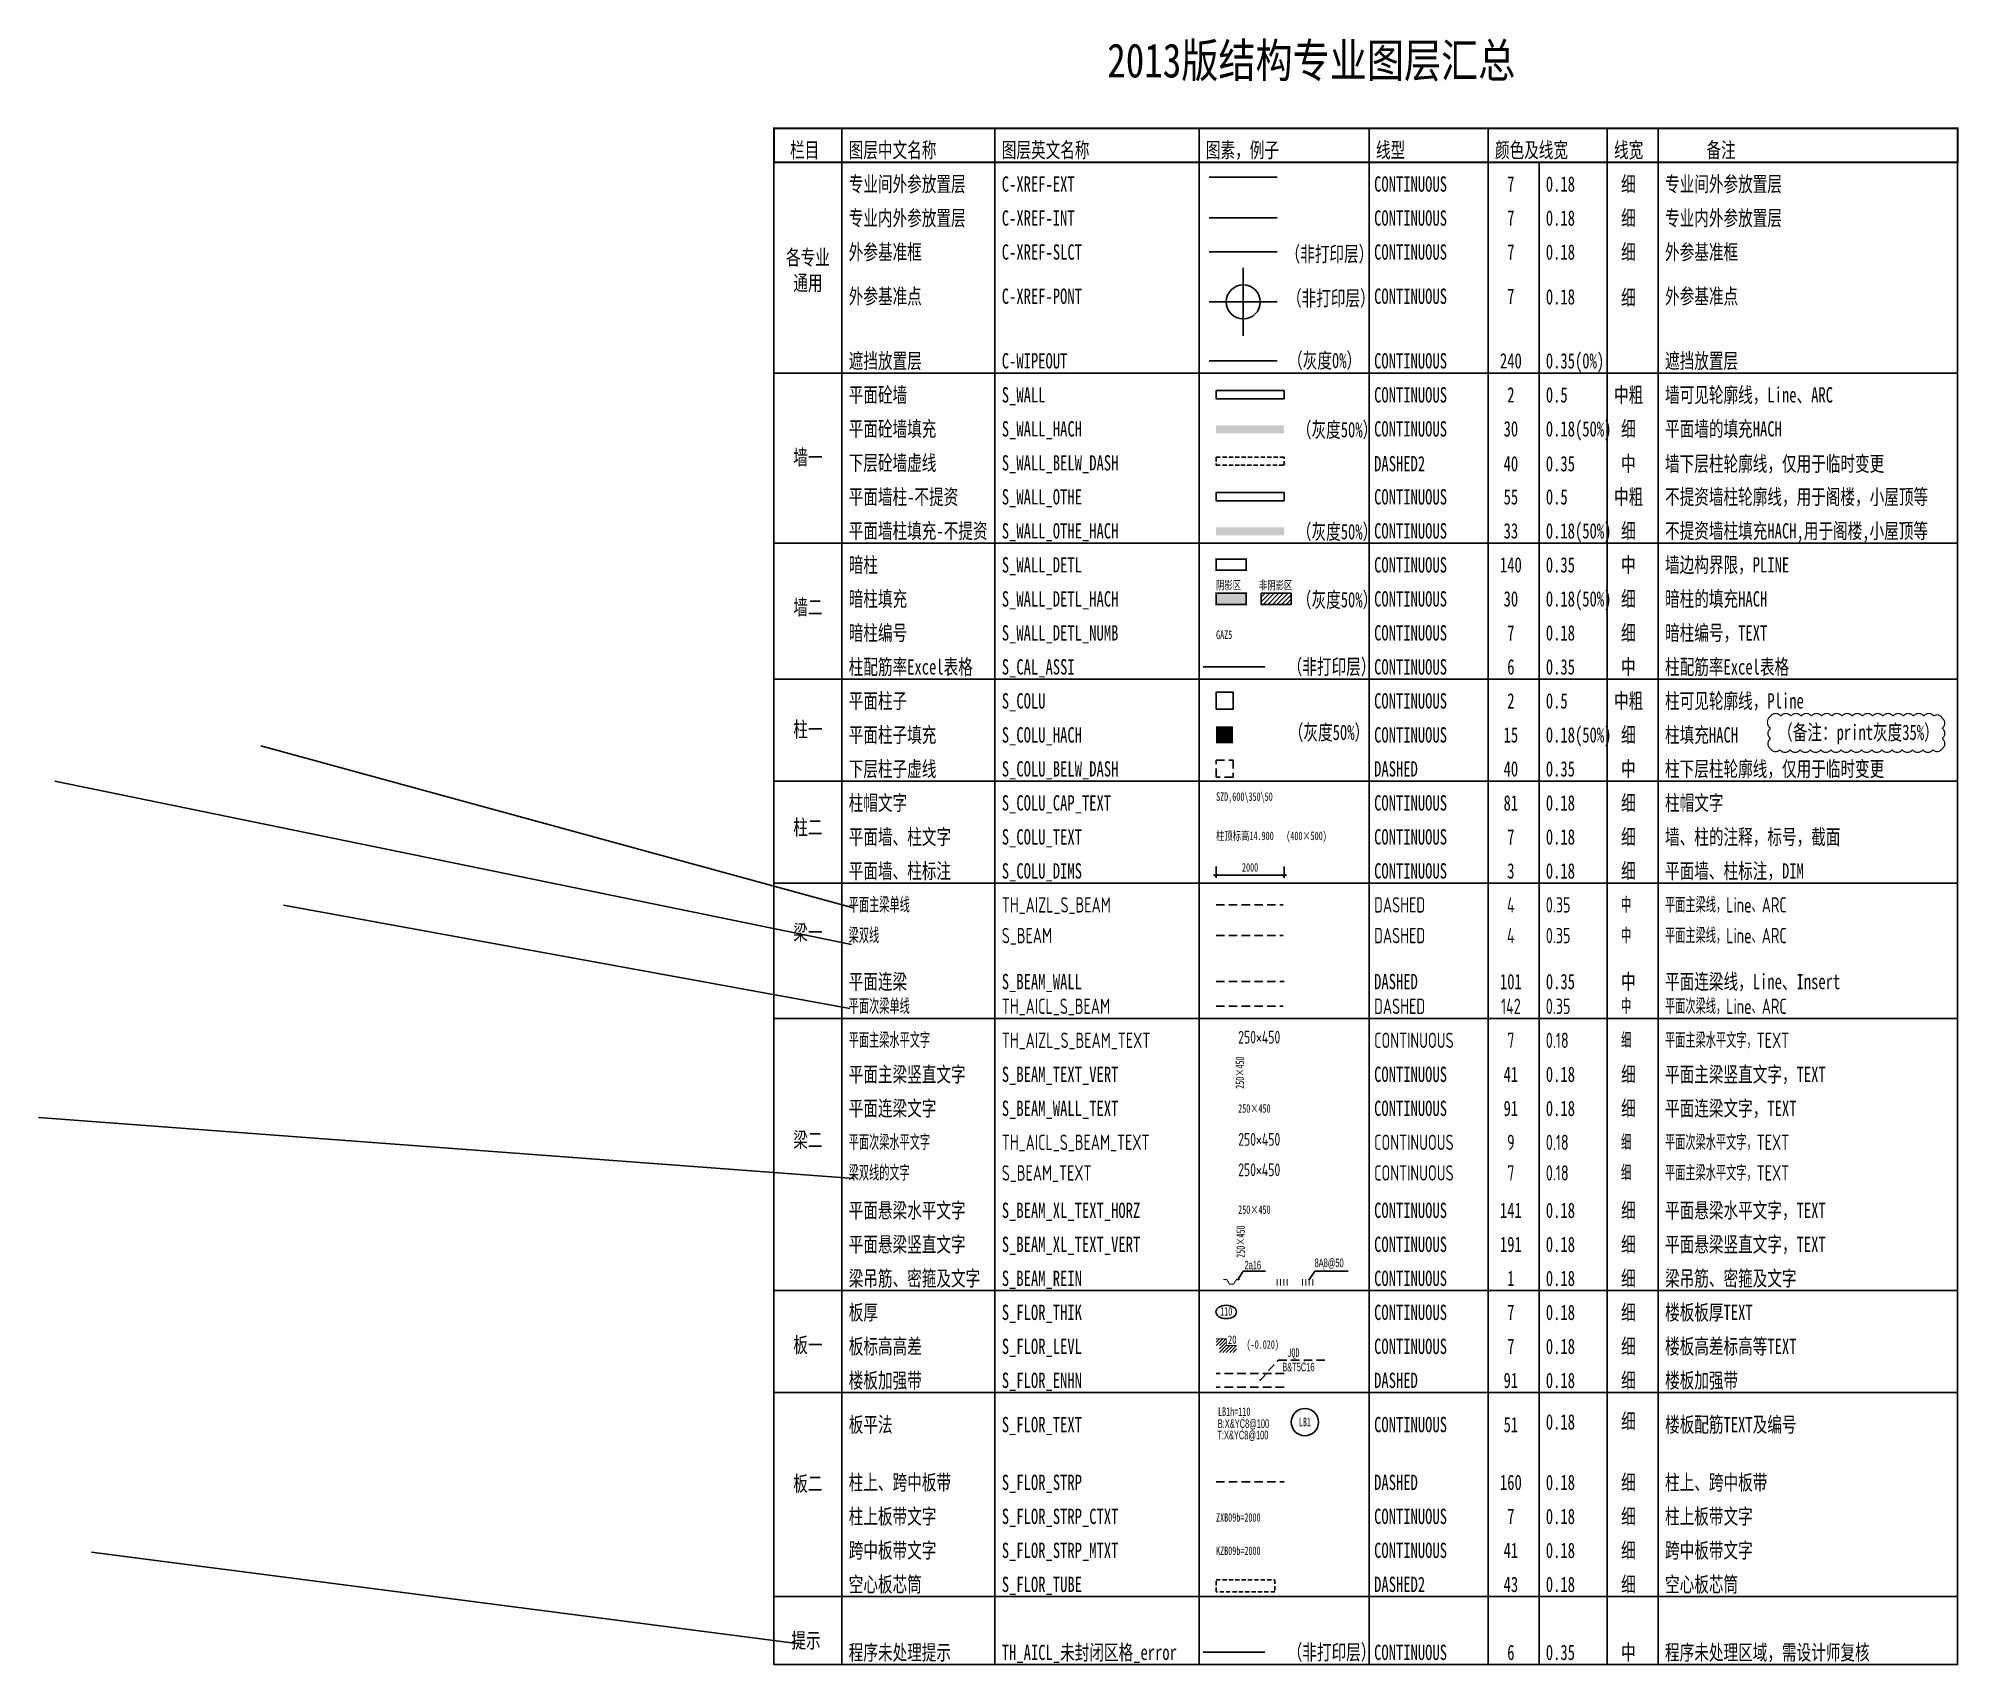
# Model space of a CAD drawing. Extents: x -128084 to -71631, y -24497 to 23329.
import ezdxf
from ezdxf.enums import TextEntityAlignment as Align

# ---------------------------------------------------------------- set-up
doc = ezdxf.new("R2010")
doc.units = 0
doc.header["$LTSCALE"] = 500
doc.header["$MEASUREMENT"] = 0
doc.linetypes.add('DASHED', pattern=[0.75, 0.5, -0.25])
doc.linetypes.add('DASHED2', pattern=[0.375, 0.25, -0.125])
doc.layers.get('0').update_dxf_attribs({"linetype": 'CONTINUOUS'})
doc.layers.get('Defpoints').update_dxf_attribs({"color": 2, "linetype": 'CONTINUOUS'})
for name, color, linetype in [('C-WIPEOUT', 240, 'CONTINUOUS'), ('C-XREF-EXT', 7, 'CONTINUOUS'), ('C-XREF-INT', 7, 'CONTINUOUS'), ('S_BEAM', 4, 'DASHED'), ('S_BEAM_REIN', 1, 'CONTINUOUS'), ('S_BEAM_TEXT', 7, 'CONTINUOUS'), ('S_BEAM_TEXT_VERT', 41, 'CONTINUOUS'), ('S_BEAM_WALL', 101, 'DASHED'), ('S_BEAM_WALL_TEXT', 91, 'CONTINUOUS'), ('S_BEAM_XL_TEXT_HORZ', 141, 'CONTINUOUS'), ('S_BEAM_XL_TEXT_VERT', 191, 'CONTINUOUS'), ('S_COLU', 2, 'CONTINUOUS'), ('S_COLU_BELW_DASH', 40, 'DASHED'), ('S_COLU_CAP_TEXT', 81, 'CONTINUOUS'), ('S_COLU_DIMS', 3, 'CONTINUOUS'), ('S_COLU_HACH', 15, 'CONTINUOUS'), ('S_COLU_TEXT', 7, 'CONTINUOUS'), ('S_FLOR_ENHN', 91, 'DASHED'), ('S_FLOR_LEVL', 7, 'CONTINUOUS'), ('S_FLOR_STRP', 160, 'DASHED'), ('S_FLOR_STRP_CTXT', 7, 'CONTINUOUS'), ('S_FLOR_STRP_MTXT', 41, 'CONTINUOUS'), ('S_FLOR_TEXT', 51, 'CONTINUOUS'), ('S_FLOR_THIK', 7, 'CONTINUOUS'), ('S_FLOR_TUBE', 43, 'DASHED2'), ('S_PLAN_TEXT', 7, 'CONTINUOUS'), ('S_POST_CHAG', 50, 'CONTINUOUS'), ('S_TABL', 83, 'CONTINUOUS'), ('S_WALL', 2, 'CONTINUOUS'), ('S_WALL_BELW_DASH', 40, 'DASHED2'), ('S_WALL_DETL', 140, 'CONTINUOUS'), ('S_WALL_DETL_HACH', 30, 'CONTINUOUS'), ('S_WALL_DETL_NUMB', 7, 'CONTINUOUS'), ('S_WALL_HACH', 30, 'CONTINUOUS'), ('S_WALL_OTHE', 55, 'CONTINUOUS'), ('S_WALL_OTHE_HACH', 33, 'CONTINUOUS'), ('TH_AICL_S_BEAM', 142, 'DASHED'), ('TH_AICL_S_BEAM_TEXT', 7, 'CONTINUOUS'), ('TH_AIZL_S_BEAM', 4, 'DASHED'), ('TH_AIZL_S_BEAM_TEXT', 7, 'CONTINUOUS')]:
    doc.layers.add(name, color=color, linetype=linetype)
for name, color, linetype, plot in [('C-XREF-PONT', 7, 'CONTINUOUS', False), ('C-XREF-SLCT', 7, 'CONTINUOUS', False), ('S_CAL_ASSI', 6, 'CONTINUOUS', False), ('TH_AICL_未封闭区格_error', 6, 'CONTINUOUS', False)]:
    doc.layers.add(name, color=color, linetype=linetype, plot=plot)
doc.styles.add('TH-STYLE1', font='Stfangso_0.ttf', dxfattribs={"width": 0.7})
doc.styles.add('TH-STYLE2', font='STXIHEI.TTF', dxfattribs={"width": 0.8})
doc.styles.add('TH-STYLE3', font='tssdeng.shx', dxfattribs={"width": 0.7, "bigfont": 'tssdchn.shx'})
doc.dimstyles.new('TSSD_100_100', dxfattribs={"dimtxt": 250, "dimasz": 75, "dimexe": 75, "dimexo": 200, "dimgap": 100, "dimtad": 1, "dimdec": 3, "dimdsep": 46, "dimtxsty": 'TH-STYLE1', "dimblk": 'ARCHTICK', "dimcen": -100, "dimdle": 75, "dimclrt": 7, "dimadec": 0, "dimazin": 0, "dimtfac": 1, "dimtdec": 3, "dimtix": 1, "dimtmove": 2, "dimatfit": 3, "dimldrblk": 'ARCHTICK', "dimfxl": 200, "dimtolj": 1, "dimtzin": 0, "dimarcsym": 0})

msp = doc.modelspace()

# ---------------------------------------------------------------- texts
at = {"layer": 'S_BEAM_REIN', "style": 'TH-STYLE1', "width": 0.7}
for s, p in [('2ą16', (-92624.9433, -12871.3532)), ('8Ą8@50', (-90566.4095, -12805.6953))]:
    msp.add_text(s, height=250, dxfattribs=at).set_placement(p)
at = {"layer": 'S_BEAM_TEXT', "style": 'TH-STYLE3', "width": 0.7}
msp.add_text('250×450', height=375, dxfattribs=at).set_placement((-92811.4945, -10244.9446), align=Align.BOTTOM_LEFT)
at = {"layer": 'S_BEAM_TEXT_VERT', "style": 'TH-STYLE1', "width": 0.7}
msp.add_text('250×450', height=250, rotation=90, dxfattribs=at).set_placement((-92562.5084, -7562.7942), align=Align.BOTTOM_LEFT)
at = {"layer": 'S_BEAM_WALL_TEXT', "style": 'TH-STYLE1', "width": 0.7}
msp.add_text('250×450', height=250, dxfattribs=at).set_placement((-92811.4945, -8340.6291), align=Align.BOTTOM_LEFT)
at = {"layer": 'S_BEAM_XL_TEXT_HORZ', "style": 'TH-STYLE1', "width": 0.7}
msp.add_text('250×450', height=250, dxfattribs=at).set_placement((-92811.4945, -11240.6291))
at = {"layer": 'S_BEAM_XL_TEXT_VERT', "style": 'TH-STYLE1', "width": 0.7}
msp.add_text('250×450', height=250, rotation=90, dxfattribs=at).set_placement((-92615.7379, -12534.1104))
at = {"layer": 'S_COLU_CAP_TEXT', "style": 'TH-STYLE1', "width": 0.7}
msp.add_text('SZD,600\\350\\50', height=250, dxfattribs=at).set_placement((-93461.2973, 831.634), align=Align.BOTTOM_LEFT)
at = {"layer": 'S_COLU_TEXT', "style": 'TH-STYLE1', "width": 0.7}
for s, p in [('柱顶标高14.900', (-93461.2973, -322.9682)), ('(400×500)', (-91397.6232, -322.9682))]:
    msp.add_text(s, height=250, dxfattribs=at).set_placement(p, align=Align.BOTTOM_LEFT)
at = {"layer": 'S_FLOR_ENHN', "style": 'TH-STYLE1', "width": 0.7}
for s, p in [('JQD', (-91365.2601, -15446.1779)), ('B&T5Ć16', (-91515.2448, -15871.1887))]:
    msp.add_text(s, height=250, dxfattribs=at).set_placement(p)
at = {"layer": 'S_FLOR_LEVL', "style": 'TH-STYLE1', "width": 0.7}
msp.add_text('(-0.020)', height=250, dxfattribs=at).set_placement((-92565.2591, -15207.8791))
at = {"layer": 'S_FLOR_STRP_CTXT', "style": 'TH-STYLE1', "width": 0.7}
msp.add_text('ZXB09b=2000', height=250, dxfattribs=at).set_placement((-93461.2973, -20369.2222), align=Align.BOTTOM_LEFT)
at = {"layer": 'S_FLOR_STRP_MTXT', "style": 'TH-STYLE1', "width": 0.7}
msp.add_text('KZB09b=2000', height=250, dxfattribs=at).set_placement((-93461.2973, -21348.9145), align=Align.BOTTOM_LEFT)
at = {"layer": 'S_FLOR_TEXT', "style": 'TH-STYLE1', "width": 0.7}
for s, p in [('LB1h=110', (-93404.3667, -17180.7282)), ('B:X&YĆ8@100', (-93412.1324, -17533.3052)), ('T:X&YĆ8@100', (-93422.3474, -17870.5527))]:
    msp.add_text(s, height=250, dxfattribs=at).set_placement(p)
at = {"layer": 'S_PLAN_TEXT'}
for s, height, style, width, p in [('2013版结构专业图层汇总', 1000, 'TH-STYLE2', 0.8, (-96660.1926, 21880.8873)), ('栏目', 450, 'TH-STYLE1', 0.7, (-105985.9402, 19686.568)), ('图层中文名称', 450, 'TH-STYLE1', 0.7, (-104261.2893, 19686.568)), ('图层英文名称', 450, 'TH-STYLE1', 0.7, (-99761.2893, 19686.568)), ('图素，例子', 450, 'TH-STYLE1', 0.7, (-93761.2893, 19686.568)), ('线型', 450, 'TH-STYLE1', 0.7, (-88761.2893, 19686.568)), ('颜色及线宽', 450, 'TH-STYLE1', 0.7, (-85261.2893, 19686.568)), ('线宽', 450, 'TH-STYLE1', 0.7, (-81761.2893, 19686.568)), ('备注', 450, 'TH-STYLE1', 0.7, (-79043.5866, 19686.568)), ('专业间外参放置层', 450, 'TH-STYLE1', 0.7, (-104261.2933, 18686.568)), ('C-XREF-EXT', 450, 'TH-STYLE1', 0.7, (-99761.2933, 18686.568)), ('CONTINUOUS', 450, 'TH-STYLE1', 0.7, (-88814.6617, 18686.568)), ('0.18', 450, 'TH-STYLE1', 0.7, (-83766.5012, 18686.568)), ('细', 450, 'TH-STYLE1', 0.7, (-81554.9399, 18686.568)), ('专业间外参放置层', 450, 'TH-STYLE1', 0.7, (-80261.2893, 18686.568)), ('专业内外参放置层', 450, 'TH-STYLE1', 0.7, (-104261.2933, 17686.568)), ('C-XREF-INT', 450, 'TH-STYLE1', 0.7, (-99761.2933, 17686.568)), ('CONTINUOUS', 450, 'TH-STYLE1', 0.7, (-88814.6617, 17686.568)), ('0.18', 450, 'TH-STYLE1', 0.7, (-83766.5012, 17686.568)), ('细', 450, 'TH-STYLE1', 0.7, (-81554.9399, 17686.568)), ('专业内外参放置层', 450, 'TH-STYLE1', 0.7, (-80261.2893, 17686.568)), ('外参基准框', 450, 'TH-STYLE1', 0.7, (-104261.2933, 16686.568)), ('C-XREF-SLCT', 450, 'TH-STYLE1', 0.7, (-99761.2933, 16686.568)), ('CONTINUOUS', 450, 'TH-STYLE1', 0.7, (-88814.6617, 16686.568)), ('0.18', 450, 'TH-STYLE1', 0.7, (-83766.5012, 16686.568)), ('细', 450, 'TH-STYLE1', 0.7, (-81554.9399, 16686.568)), ('外参基准框', 450, 'TH-STYLE1', 0.7, (-80261.2893, 16686.568)), ('外参基准点', 450, 'TH-STYLE1', 0.7, (-104261.2933, 15386.568)), ('C-XREF-PONT', 450, 'TH-STYLE1', 0.7, (-99761.2933, 15386.568)), ('CONTINUOUS', 450, 'TH-STYLE1', 0.7, (-88814.6617, 15386.568)), ('0.18', 450, 'TH-STYLE1', 0.7, (-83766.5012, 15369.1745)), ('细', 450, 'TH-STYLE1', 0.7, (-81554.9399, 15345.7595)), ('外参基准点', 450, 'TH-STYLE1', 0.7, (-80261.2893, 15386.568)), ('遮挡放置层', 450, 'TH-STYLE1', 0.7, (-104261.2933, 13486.568)), ('0.35(0%%%)', 450, 'TH-STYLE1', 0.7, (-83766.5012, 13486.568)), ('遮挡放置层', 450, 'TH-STYLE1', 0.7, (-80261.2893, 13486.568)), ('C-WIPEOUT', 450, 'TH-STYLE1', 0.7, (-99761.2933, 13486.568)), ('CONTINUOUS', 450, 'TH-STYLE1', 0.7, (-88814.6617, 13486.568)), ('平面砼墙', 450, 'TH-STYLE1', 0.7, (-104261.2893, 12486.568)), ('S_WALL', 450, 'TH-STYLE1', 0.7, (-99761.2893, 12486.568)), ('CONTINUOUS', 450, 'TH-STYLE1', 0.7, (-88814.6617, 12486.568)), ('0.5', 450, 'TH-STYLE1', 0.7, (-83766.5012, 12486.568)), ('中粗', 450, 'TH-STYLE1', 0.7, (-81761.2893, 12486.568)), ('墙可见轮廓线，Line、ARC', 450, 'TH-STYLE1', 0.7, (-80261.2893, 12486.568)), ('平面砼墙填充', 450, 'TH-STYLE1', 0.7, (-104261.2832, 11486.568)), ('S_WALL_HACH', 450, 'TH-STYLE1', 0.7, (-99761.2832, 11486.568)), ('CONTINUOUS', 450, 'TH-STYLE1', 0.7, (-88814.6556, 11486.568)), ('0.18(50%%%)', 450, 'TH-STYLE1', 0.7, (-83766.4952, 11486.568)), ('细', 450, 'TH-STYLE1', 0.7, (-81554.9339, 11486.568)), ('平面墙的填充HACH', 450, 'TH-STYLE1', 0.7, (-80261.2832, 11486.568)), ('下层砼墙虚线', 450, 'TH-STYLE1', 0.7, (-104261.2832, 10486.568)), ('S_WALL_BELW_DASH', 450, 'TH-STYLE1', 0.7, (-99761.2832, 10486.568)), ('DASHED2', 450, 'TH-STYLE1', 0.7, (-88814.6697, 10461.9518)), ('0.35', 450, 'TH-STYLE1', 0.7, (-83766.5093, 10461.9518)), ('中', 450, 'TH-STYLE1', 0.7, (-81554.952, 10461.9518)), ('墙下层柱轮廓线，仅用于临时变更', 450, 'TH-STYLE1', 0.7, (-80261.2973, 10461.9518)), ('平面墙柱-不提资', 450, 'TH-STYLE1', 0.7, (-104261.2933, 9486.568)), ('S_WALL_OTHE', 450, 'TH-STYLE1', 0.7, (-99761.2933, 9486.568)), ('CONTINUOUS', 450, 'TH-STYLE1', 0.7, (-88814.6657, 9486.568)), ('0.5', 450, 'TH-STYLE1', 0.7, (-83766.5052, 9486.568)), ('中粗', 450, 'TH-STYLE1', 0.7, (-81761.2933, 9486.568)), ('不提资墙柱轮廓线，用于阁楼，小屋顶等', 450, 'TH-STYLE1', 0.7, (-80261.2933, 9486.568)), ('平面墙柱填充-不提资', 450, 'TH-STYLE1', 0.7, (-104261.2873, 8486.568)), ('S_WALL_OTHE_HACH', 450, 'TH-STYLE1', 0.7, (-99761.2873, 8486.568)), ('CONTINUOUS', 450, 'TH-STYLE1', 0.7, (-88814.6597, 8486.568)), ('0.18(50%%%)', 450, 'TH-STYLE1', 0.7, (-83766.4992, 8486.568)), ('细', 450, 'TH-STYLE1', 0.7, (-81554.9379, 8486.568)), ('不提资墙柱填充HACH,用于阁楼,小屋顶等', 450, 'TH-STYLE1', 0.7, (-80261.2873, 8486.568)), ('暗柱', 450, 'TH-STYLE1', 0.7, (-104261.2973, 7486.568)), ('S_WALL_DETL', 450, 'TH-STYLE1', 0.7, (-99761.2973, 7486.568)), ('CONTINUOUS', 450, 'TH-STYLE1', 0.7, (-88814.6697, 7486.568)), ('0.35', 450, 'TH-STYLE1', 0.7, (-83766.5093, 7486.568)), ('中', 450, 'TH-STYLE1', 0.7, (-81554.949, 7486.568)), ('墙边构界限，PLINE', 450, 'TH-STYLE1', 0.7, (-80261.2973, 7486.568)), ('暗柱填充', 450, 'TH-STYLE1', 0.7, (-104261.2973, 6486.568)), ('S_WALL_DETL_HACH', 450, 'TH-STYLE1', 0.7, (-99761.2973, 6486.568)), ('CONTINUOUS', 450, 'TH-STYLE1', 0.7, (-88814.6697, 6486.568)), ('0.18(50%%%)', 450, 'TH-STYLE1', 0.7, (-83766.5093, 6486.568)), ('细', 450, 'TH-STYLE1', 0.7, (-81554.95, 6486.568)), ('暗柱的填充HACH', 450, 'TH-STYLE1', 0.7, (-80261.2973, 6486.568)), ('暗柱编号', 450, 'TH-STYLE1', 0.7, (-104261.2973, 5486.568)), ('S_WALL_DETL_NUMB', 450, 'TH-STYLE1', 0.7, (-99761.2973, 5486.568)), ('CONTINUOUS', 450, 'TH-STYLE1', 0.7, (-88814.6697, 5486.568)), ('0.18', 450, 'TH-STYLE1', 0.7, (-83766.5093, 5486.568)), ('细', 450, 'TH-STYLE1', 0.7, (-81554.951, 5486.568)), ('暗柱编号，TEXT', 450, 'TH-STYLE1', 0.7, (-80261.2973, 5486.568)), ('柱配筋率Excel表格', 450, 'TH-STYLE1', 0.7, (-104261.2973, 4486.568)), ('中', 450, 'TH-STYLE1', 0.7, (-81554.951, 4486.568)), ('柱配筋率Excel表格', 450, 'TH-STYLE1', 0.7, (-80261.2973, 4486.568)), ('S_CAL_ASSI', 450, 'TH-STYLE1', 0.7, (-99761.2973, 4486.568)), ('CONTINUOUS', 450, 'TH-STYLE1', 0.7, (-88814.6697, 4486.568)), ('0.35', 450, 'TH-STYLE1', 0.7, (-83766.5093, 4486.568)), ('平面柱子', 450, 'TH-STYLE1', 0.7, (-104261.2973, 3486.568)), ('S_COLU', 450, 'TH-STYLE1', 0.7, (-99761.2973, 3486.568)), ('CONTINUOUS', 450, 'TH-STYLE1', 0.7, (-88814.6697, 3486.568)), ('0.5', 450, 'TH-STYLE1', 0.7, (-83766.5093, 3486.568)), ('中粗', 450, 'TH-STYLE1', 0.7, (-81761.3014, 3486.568)), ('柱可见轮廓线，Pline', 450, 'TH-STYLE1', 0.7, (-80261.2973, 3486.568)), ('平面柱子填充', 450, 'TH-STYLE1', 0.7, (-104261.2973, 2486.568)), ('S_COLU_HACH', 450, 'TH-STYLE1', 0.7, (-99761.2973, 2486.568)), ('CONTINUOUS', 450, 'TH-STYLE1', 0.7, (-88814.6697, 2486.568)), ('0.18(50%%%)', 450, 'TH-STYLE1', 0.7, (-83766.5093, 2486.568)), ('细', 450, 'TH-STYLE1', 0.7, (-81554.952, 2486.568)), ('柱填充HACH', 450, 'TH-STYLE1', 0.7, (-80261.2973, 2486.568)), ('下层柱子虚线', 450, 'TH-STYLE1', 0.7, (-104261.2973, 1486.568)), ('S_COLU_BELW_DASH', 450, 'TH-STYLE1', 0.7, (-99761.2973, 1486.568)), ('DASHED', 450, 'TH-STYLE1', 0.7, (-88814.6697, 1486.568)), ('0.35', 450, 'TH-STYLE1', 0.7, (-83766.5093, 1486.568)), ('中', 450, 'TH-STYLE1', 0.7, (-81554.952, 1486.568)), ('柱下层柱轮廓线，仅用于临时变更', 450, 'TH-STYLE1', 0.7, (-80261.2973, 1486.568)), ('柱帽文字', 450, 'TH-STYLE1', 0.7, (-104261.2973, 486.568)), ('细', 450, 'TH-STYLE1', 0.7, (-81554.952, 486.568)), ('柱帽文字', 450, 'TH-STYLE1', 0.7, (-80261.2973, 486.568)), ('S_COLU_CAP_TEXT', 450, 'TH-STYLE1', 0.7, (-99761.2973, 486.568)), ('CONTINUOUS', 450, 'TH-STYLE1', 0.7, (-88814.6697, 486.568)), ('0.18', 450, 'TH-STYLE1', 0.7, (-83766.5093, 486.568)), ('平面墙、柱文字', 450, 'TH-STYLE1', 0.7, (-104261.2973, -513.432)), ('S_COLU_TEXT', 450, 'TH-STYLE1', 0.7, (-99761.2973, -513.432)), ('CONTINUOUS', 450, 'TH-STYLE1', 0.7, (-88814.6697, -513.432)), ('0.18', 450, 'TH-STYLE1', 0.7, (-83766.5093, -513.432)), ('细', 450, 'TH-STYLE1', 0.7, (-81554.952, -513.432)), ('墙、柱的注释，标号，截面', 450, 'TH-STYLE1', 0.7, (-80261.2973, -513.432)), ('平面墙、柱标注', 450, 'TH-STYLE1', 0.7, (-104261.2973, -1513.432)), ('S_COLU_DIMS', 450, 'TH-STYLE1', 0.7, (-99761.2973, -1513.432)), ('CONTINUOUS', 450, 'TH-STYLE1', 0.7, (-88814.6697, -1513.432)), ('0.18', 450, 'TH-STYLE1', 0.7, (-83766.5093, -1513.432)), ('细', 450, 'TH-STYLE1', 0.7, (-81554.952, -1513.432)), ('平面墙、柱标注，DIM', 450, 'TH-STYLE1', 0.7, (-80261.2973, -1513.432)), ('平面主梁单线', 450, 'TH-STYLE3', 0.7, (-104261.2973, -2513.432)), ('TH_AIZL_S_BEAM', 450, 'TH-STYLE3', 0.7, (-99761.2973, -2513.432)), ('DASHED', 450, 'TH-STYLE3', 0.7, (-88814.6697, -2513.432)), ('0.35', 450, 'TH-STYLE3', 0.7, (-83766.5093, -2513.432)), ('中', 450, 'TH-STYLE3', 0.7, (-81554.949, -2513.432)), ('平面主梁线，Line、ARC', 450, 'TH-STYLE3', 0.7, (-80261.2973, -2513.432)), ('梁双线', 450, 'TH-STYLE3', 0.7, (-104261.2973, -3416.5402)), ('中', 450, 'TH-STYLE3', 0.7, (-81554.949, -3416.5402)), ('平面主梁线，Line、ARC', 450, 'TH-STYLE3', 0.7, (-80261.2973, -3416.5402)), ('S_BEAM', 450, 'TH-STYLE3', 0.7, (-99761.2973, -3416.5402)), ('DASHED', 450, 'TH-STYLE3', 0.7, (-88814.6697, -3416.5402)), ('0.35', 450, 'TH-STYLE3', 0.7, (-83766.5093, -3416.5402)), ('平面连梁', 450, 'TH-STYLE1', 0.7, (-104261.2973, -4768.1186)), ('S_BEAM_WALL', 450, 'TH-STYLE1', 0.7, (-99761.2973, -4768.1186)), ('DASHED', 450, 'TH-STYLE1', 0.7, (-88814.6697, -4768.1186)), ('0.35', 450, 'TH-STYLE1', 0.7, (-83766.5093, -4768.1186)), ('中', 450, 'TH-STYLE1', 0.7, (-81554.949, -4768.1186)), ('平面连梁线，Line、Insert', 450, 'TH-STYLE1', 0.7, (-80261.2973, -4768.1186)), ('平面次梁单线', 450, 'TH-STYLE3', 0.7, (-104261.2973, -5496.7367)), ('TH_AICL_S_BEAM', 450, 'TH-STYLE3', 0.7, (-99761.2973, -5496.7367)), ('DASHED', 450, 'TH-STYLE3', 0.7, (-88814.6697, -5496.7367)), ('0.35', 450, 'TH-STYLE3', 0.7, (-83766.5093, -5496.7367)), ('中', 450, 'TH-STYLE3', 0.7, (-81554.949, -5496.7367)), ('平面次梁线，Line、ARC', 450, 'TH-STYLE3', 0.7, (-80261.2973, -5496.7367)), ('平面主梁水平文字', 450, 'TH-STYLE3', 0.7, (-104261.2973, -6496.7367)), ('TH_AIZL_S_BEAM_TEXT', 450, 'TH-STYLE3', 0.7, (-99761.2973, -6496.7367)), ('CONTINUOUS', 450, 'TH-STYLE3', 0.7, (-88814.6697, -6496.7367)), ('0.18', 450, 'TH-STYLE3', 0.7, (-83766.5093, -6496.7367)), ('细', 450, 'TH-STYLE3', 0.7, (-81554.952, -6496.7367)), ('平面主梁水平文字，TEXT', 450, 'TH-STYLE3', 0.7, (-80261.2973, -6496.7367)), ('平面主梁竖直文字', 450, 'TH-STYLE1', 0.7, (-104261.2973, -7496.7367)), ('S_BEAM_TEXT_VERT', 450, 'TH-STYLE1', 0.7, (-99761.2973, -7496.7367)), ('CONTINUOUS', 450, 'TH-STYLE1', 0.7, (-88814.6697, -7496.7367)), ('0.18', 450, 'TH-STYLE1', 0.7, (-83766.5093, -7496.7367)), ('细', 450, 'TH-STYLE1', 0.7, (-81554.952, -7496.7367)), ('平面主梁竖直文字，TEXT', 450, 'TH-STYLE1', 0.7, (-80261.2973, -7496.7367)), ('平面连梁文字', 450, 'TH-STYLE1', 0.7, (-104261.2973, -8496.7367)), ('细', 450, 'TH-STYLE1', 0.7, (-81554.952, -8496.7367)), ('平面连梁文字，TEXT', 450, 'TH-STYLE1', 0.7, (-80261.2973, -8496.7367)), ('S_BEAM_WALL_TEXT', 450, 'TH-STYLE1', 0.7, (-99761.2973, -8496.7367)), ('CONTINUOUS', 450, 'TH-STYLE1', 0.7, (-88814.6697, -8496.7367)), ('0.18', 450, 'TH-STYLE1', 0.7, (-83766.5093, -8496.7367)), ('平面次梁水平文字', 450, 'TH-STYLE3', 0.7, (-104261.2973, -9496.7367)), ('TH_AICL_S_BEAM_TEXT', 450, 'TH-STYLE3', 0.7, (-99761.2973, -9496.7367)), ('CONTINUOUS', 450, 'TH-STYLE3', 0.7, (-88814.6697, -9496.7367)), ('0.18', 450, 'TH-STYLE3', 0.7, (-83766.5093, -9496.7367)), ('细', 450, 'TH-STYLE3', 0.7, (-81554.952, -9496.7367)), ('平面次梁水平文字，TEXT', 450, 'TH-STYLE3', 0.7, (-80261.2973, -9496.7367)), ('梁双线的文字', 450, 'TH-STYLE3', 0.7, (-104261.2973, -10396.7367)), ('S_BEAM_TEXT', 450, 'TH-STYLE3', 0.7, (-99761.2973, -10396.7367)), ('CONTINUOUS', 450, 'TH-STYLE3', 0.7, (-88814.6697, -10396.7367)), ('0.18', 450, 'TH-STYLE3', 0.7, (-83766.5093, -10396.7367)), ('细', 450, 'TH-STYLE3', 0.7, (-81554.952, -10396.7367)), ('平面主梁水平文字，TEXT', 450, 'TH-STYLE3', 0.7, (-80261.2973, -10396.7367)), ('平面悬梁水平文字', 450, 'TH-STYLE1', 0.7, (-104261.2973, -11496.7367)), ('S_BEAM_XL_TEXT_HORZ', 450, 'TH-STYLE1', 0.7, (-99761.2973, -11496.7367)), ('CONTINUOUS', 450, 'TH-STYLE1', 0.7, (-88814.6697, -11496.7367)), ('0.18', 450, 'TH-STYLE1', 0.7, (-83766.5093, -11496.7367)), ('细', 450, 'TH-STYLE1', 0.7, (-81554.952, -11496.7367)), ('平面悬梁水平文字，TEXT', 450, 'TH-STYLE1', 0.7, (-80261.2973, -11496.7367)), ('平面悬梁竖直文字', 450, 'TH-STYLE1', 0.7, (-104261.2973, -12496.7367)), ('细', 450, 'TH-STYLE1', 0.7, (-81554.952, -12496.7367)), ('平面悬梁竖直文字，TEXT', 450, 'TH-STYLE1', 0.7, (-80261.2973, -12496.7367)), ('S_BEAM_XL_TEXT_VERT', 450, 'TH-STYLE1', 0.7, (-99761.2973, -12496.7367)), ('CONTINUOUS', 450, 'TH-STYLE1', 0.7, (-88814.6697, -12496.7367)), ('0.18', 450, 'TH-STYLE1', 0.7, (-83766.5093, -12496.7367)), ('梁吊筋、密箍及文字', 450, 'TH-STYLE1', 0.7, (-104261.2973, -13496.7367)), ('S_BEAM_REIN', 450, 'TH-STYLE1', 0.7, (-99761.2973, -13496.7367)), ('CONTINUOUS', 450, 'TH-STYLE1', 0.7, (-88814.6697, -13496.7367)), ('0.18', 450, 'TH-STYLE1', 0.7, (-83766.5093, -13496.7367)), ('细', 450, 'TH-STYLE1', 0.7, (-81554.952, -13496.7367)), ('梁吊筋、密箍及文字', 450, 'TH-STYLE1', 0.7, (-80261.2973, -13496.7367)), ('板厚', 450, 'TH-STYLE1', 0.7, (-104261.3014, -14496.7367)), ('S_FLOR_THIK', 450, 'TH-STYLE1', 0.7, (-99761.3014, -14496.7367)), ('CONTINUOUS', 450, 'TH-STYLE1', 0.7, (-88814.6697, -14496.7367)), ('0.18', 450, 'TH-STYLE1', 0.7, (-83766.5093, -14496.7367)), ('细', 450, 'TH-STYLE1', 0.7, (-81554.952, -14496.7367)), ('楼板板厚TEXT', 450, 'TH-STYLE1', 0.7, (-80261.2973, -14496.7367)), ('板标高高差', 450, 'TH-STYLE1', 0.7, (-104261.3014, -15496.7367)), ('S_FLOR_LEVL', 450, 'TH-STYLE1', 0.7, (-99761.3014, -15496.7367)), ('CONTINUOUS', 450, 'TH-STYLE1', 0.7, (-88814.6697, -15496.7367)), ('0.18', 450, 'TH-STYLE1', 0.7, (-83766.5093, -15496.7367)), ('细', 450, 'TH-STYLE1', 0.7, (-81554.952, -15496.7367)), ('楼板高差标高等TEXT', 450, 'TH-STYLE1', 0.7, (-80261.2973, -15496.7367)), ('楼板加强带', 450, 'TH-STYLE1', 0.7, (-104261.3014, -16496.7367)), ('S_FLOR_ENHN', 450, 'TH-STYLE1', 0.7, (-99761.3014, -16496.7367)), ('DASHED', 450, 'TH-STYLE1', 0.7, (-88814.6697, -16496.7367)), ('0.18', 450, 'TH-STYLE1', 0.7, (-83766.5093, -16496.7367)), ('细', 450, 'TH-STYLE1', 0.7, (-81554.952, -16496.7367)), ('楼板加强带', 450, 'TH-STYLE1', 0.7, (-80261.2973, -16496.7367)), ('板平法', 450, 'TH-STYLE1', 0.7, (-104261.3014, -17796.7367)), ('S_FLOR_TEXT', 450, 'TH-STYLE1', 0.7, (-99761.3014, -17796.7367)), ('CONTINUOUS', 450, 'TH-STYLE1', 0.7, (-88814.6697, -17796.7367)), ('0.18', 450, 'TH-STYLE1', 0.7, (-83766.5093, -17719.0562)), ('细', 450, 'TH-STYLE1', 0.7, (-81554.952, -17696.5585)), ('楼板配筋TEXT及编号', 450, 'TH-STYLE1', 0.7, (-80261.2973, -17796.7367)), ('柱上、跨中板带', 450, 'TH-STYLE1', 0.7, (-104261.3014, -19496.7367)), ('S_FLOR_STRP', 450, 'TH-STYLE1', 0.7, (-99761.3014, -19496.7367)), ('DASHED', 450, 'TH-STYLE1', 0.7, (-88814.6697, -19496.7367)), ('0.18', 450, 'TH-STYLE1', 0.7, (-83766.5093, -19496.7367)), ('细', 450, 'TH-STYLE1', 0.7, (-81554.952, -19496.7367)), ('柱上、跨中板带', 450, 'TH-STYLE1', 0.7, (-80261.2973, -19496.7367)), ('柱上板带文字', 450, 'TH-STYLE1', 0.7, (-104261.3014, -20496.7367)), ('S_FLOR_STRP_CTXT', 450, 'TH-STYLE1', 0.7, (-99761.3014, -20496.7367)), ('CONTINUOUS', 450, 'TH-STYLE1', 0.7, (-88814.6697, -20496.7367)), ('0.18', 450, 'TH-STYLE1', 0.7, (-83766.5093, -20496.7367)), ('细', 450, 'TH-STYLE1', 0.7, (-81554.952, -20496.7367)), ('柱上板带文字', 450, 'TH-STYLE1', 0.7, (-80261.2973, -20496.7367)), ('跨中板带文字', 450, 'TH-STYLE1', 0.7, (-104261.3014, -21496.7367)), ('细', 450, 'TH-STYLE1', 0.7, (-81554.952, -21496.7367)), ('跨中板带文字', 450, 'TH-STYLE1', 0.7, (-80261.2973, -21496.7367)), ('S_FLOR_STRP_MTXT', 450, 'TH-STYLE1', 0.7, (-99761.3014, -21496.7367)), ('CONTINUOUS', 450, 'TH-STYLE1', 0.7, (-88814.6697, -21496.7367)), ('0.18', 450, 'TH-STYLE1', 0.7, (-83766.5093, -21496.7367)), ('空心板芯筒', 450, 'TH-STYLE1', 0.7, (-104261.3014, -22496.7367)), ('S_FLOR_TUBE', 450, 'TH-STYLE1', 0.7, (-99761.3014, -22496.7367)), ('DASHED2', 450, 'TH-STYLE1', 0.7, (-88814.6697, -22496.7367)), ('0.18', 450, 'TH-STYLE1', 0.7, (-83766.5093, -22496.7367)), ('细', 450, 'TH-STYLE1', 0.7, (-81554.952, -22496.7367)), ('空心板芯筒', 450, 'TH-STYLE1', 0.7, (-80261.2973, -22496.7367)), ('程序未处理提示', 450, 'TH-STYLE1', 0.7, (-104261.2973, -24496.7367)), ('TH_AICL_未封闭区格_error', 450, 'TH-STYLE1', 0.7, (-99761.2973, -24496.7367)), ('CONTINUOUS', 450, 'TH-STYLE1', 0.7, (-88814.6697, -24496.7367)), ('0.35', 450, 'TH-STYLE1', 0.7, (-83766.5093, -24496.7367)), ('中', 450, 'TH-STYLE1', 0.7, (-81554.951, -24496.7367)), ('程序未处理区域，需设计师复核', 450, 'TH-STYLE1', 0.7, (-80261.2973, -24496.7367))]:
    msp.add_text(s, height=height, dxfattribs=dict(at, style=style, width=width)).set_placement(p, align=Align.BOTTOM_LEFT)
at = {"layer": 'S_PLAN_TEXT', "width": 0.7}
for s, style, p in [('7', 'TH-STYLE1', (-84793.9984, 18686.568)), ('7', 'TH-STYLE1', (-84793.9984, 17686.568)), ('7', 'TH-STYLE1', (-84793.9984, 16686.568)), ('7', 'TH-STYLE1', (-84793.9984, 15386.568)), ('240', 'TH-STYLE1', (-84793.9984, 13486.568)), ('2', 'TH-STYLE1', (-84793.9984, 12486.568)), ('30', 'TH-STYLE1', (-84793.9923, 11486.568)), ('40', 'TH-STYLE1', (-84794.0064, 10461.9518)), ('55', 'TH-STYLE1', (-84794.0024, 9486.568)), ('33', 'TH-STYLE1', (-84793.9963, 8486.568)), ('140', 'TH-STYLE1', (-84794.0064, 7486.568)), ('30', 'TH-STYLE1', (-84794.0064, 6486.568)), ('7', 'TH-STYLE1', (-84794.0064, 5486.568)), ('6', 'TH-STYLE1', (-84794.0064, 4486.568)), ('2', 'TH-STYLE1', (-84794.0064, 3486.568)), ('15', 'TH-STYLE1', (-84794.0064, 2486.568)), ('40', 'TH-STYLE1', (-84794.0064, 1486.568)), ('81', 'TH-STYLE1', (-84794.0064, 486.568)), ('7', 'TH-STYLE1', (-84794.0064, -513.432)), ('3', 'TH-STYLE1', (-84794.0064, -1513.432)), ('4', 'TH-STYLE3', (-84794.0064, -2513.432)), ('4', 'TH-STYLE3', (-84794.0064, -3416.5402)), ('101', 'TH-STYLE1', (-84794.0064, -4768.1186)), ('142', 'TH-STYLE3', (-84794.0064, -5496.7367)), ('7', 'TH-STYLE3', (-84794.0064, -6496.7367)), ('41', 'TH-STYLE1', (-84794.0064, -7496.7367)), ('91', 'TH-STYLE1', (-84794.0064, -8496.7367)), ('9', 'TH-STYLE3', (-84794.0064, -9496.7367)), ('7', 'TH-STYLE3', (-84794.0064, -10396.7367)), ('141', 'TH-STYLE1', (-84794.0064, -11496.7367)), ('191', 'TH-STYLE1', (-84794.0064, -12496.7367)), ('1', 'TH-STYLE1', (-84794.0064, -13496.7367)), ('7', 'TH-STYLE1', (-84794.0064, -14496.7367)), ('7', 'TH-STYLE1', (-84794.0064, -15496.7367)), ('91', 'TH-STYLE1', (-84794.0064, -16496.7367)), ('51', 'TH-STYLE1', (-84794.0064, -17796.7367)), ('160', 'TH-STYLE1', (-84794.0064, -19496.7367)), ('7', 'TH-STYLE1', (-84794.0064, -20496.7367)), ('41', 'TH-STYLE1', (-84794.0064, -21496.7367)), ('43', 'TH-STYLE1', (-84794.0064, -22496.7367)), ('6', 'TH-STYLE1', (-84794.0064, -24496.7367))]:
    msp.add_text(s, height=450, dxfattribs=dict(at, style=style)).set_placement(p, align=Align.BOTTOM_CENTER)
at = {"layer": 'S_PLAN_TEXT', "style": 'TH-STYLE1', "width": 0.7}
for s, p in [('（非打印层）', (-88839.8255, 16628.3911)), ('（非打印层）', (-88796.9745, 15328.3911)), ('（灰度0%%%）', (-89196.1158, 13496.9865)), ('（灰度50%%%）', (-88723.8073, 11461.9518)), ('（灰度50%%%）', (-88723.8113, 8461.9518)), ('（灰度50%%%）', (-88723.8214, 6461.9518)), ('（非打印层）', (-88776.5207, 4491.4496)), ('（灰度50%%%）', (-88961.2973, 2561.6209)), ('（备注：print灰度35%%%）', (-72215.121, 2561.6209)), ('（非打印层）', (-88776.5207, -24491.8551))]:
    msp.add_text(s, height=450, dxfattribs=at).set_placement(p, align=Align.BOTTOM_RIGHT)
at = {"layer": 'S_PLAN_TEXT', "insert": (-105461.2913, 16486.568), "char_height": 450, "width": 1999.995972, "attachment_point": 5, "style": 'TH-STYLE1'}
msp.add_mtext('各专业\\P通用', dxfattribs=at)
at = {"layer": 'S_PLAN_TEXT', "char_height": 450, "attachment_point": 5, "style": 'TH-STYLE1'}
for s, insert in [('墙一', (-105461.2933, 10986.5681)), ('墙二', (-105461.2973, 6576.7509)), ('柱一', (-105461.2973, 2986.568)), ('柱二', (-105461.2973, 105.649)), ('梁一', (-105461.2973, -2985.8274)), ('梁二', (-105461.2973, -9085.9527)), ('板一', (-105461.2973, -15119.0684)), ('板二', (-105461.2973, -19197.9374)), ('提示', (-105515.9081, -23809.1966))]:
    msp.add_mtext(s, dxfattribs=dict(at, insert=insert))
at = {"layer": 'S_WALL_DETL_NUMB', "style": 'TH-STYLE1', "width": 0.7}
for s, p in [('阴影区', (-93461.2973, 7048.2576)), ('非阴影区', (-92199.554, 7048.2576)), ('GAZ5', (-93461.2973, 5592.2149))]:
    msp.add_text(s, height=250, dxfattribs=at).set_placement(p, align=Align.BOTTOM_LEFT)
at = {"layer": 'TH_AICL_S_BEAM_TEXT', "style": 'TH-STYLE3', "width": 0.7}
msp.add_text('250×450', height=375, dxfattribs=at).set_placement((-92811.4945, -9350.1669), align=Align.BOTTOM_LEFT)
at = {"layer": 'TH_AIZL_S_BEAM_TEXT', "style": 'TH-STYLE3', "width": 0.7}
msp.add_text('250×450', height=375, dxfattribs=at).set_placement((-92811.4945, -6344.9446), align=Align.BOTTOM_LEFT)

# ---------------------------------------------------------------- blocks, each defined once
blk = doc.blocks.new('B-Num')
blk.add_circle((29, 399), 400)
at = {"style": 'TH-STYLE1', "width": 0.7, "flags": 8}
blk.add_attdef('LBN', text='', height=250, dxfattribs=at).set_placement((29, 278), align=Align.CENTER)
blk = doc.blocks.new('B-th')
at = {"layer": 'S_FLOR_THIK', "color": 7, "extrusion": (0, 0, -1)}
blk.add_ellipse((86, 189), major_axis=(-302, 0), ratio=0.653433, dxfattribs=at)
at = {"style": 'TH-STYLE1', "width": 0.7, "flags": 8}
blk.add_attdef('BTH', text='', height=250, dxfattribs=at).set_placement((87, 80), align=Align.CENTER)
blk = doc.blocks.new('BGC2')
for p, q in [((-200, 200), (-300, 100)), ((-100, 200), (-300, 0)), ((0, 200), (-200, 0)), ((0, 100), (-200, -100)), ((0, 0), (-200, -200)), ((100, 0), (-100, -200)), ((200, 0), (0, -200)), ((300, 0), (100, -200)), ((300, -100), (200, -200))]:
    blk.add_line(p, q)
at = {"const_width": 25}
blk.add_lwpolyline([(-300, 200), (0, 200), (0, 0), (300, 0)], dxfattribs=at)
at = {"style": 'TH-STYLE1', "width": 0.703625}
blk.add_attdef('BGC', text='', height=250, dxfattribs=at).set_placement((50, 50), (300, 50), align=Align.FIT)
blk = doc.blocks.new('GoodwayInsertPoint')
for p, q in [((0, -100), (0, 100)), ((-100, 0), (100, 0))]:
    blk.add_line(p, q)
blk.add_circle((0, 0), 50)
blk = doc.blocks.new('_ArchTick')
at = {"color": 0, "const_width": 0.25}
blk.add_lwpolyline([(-0.53, -0.53), (0.53, 0.53)], dxfattribs=at)
blk = doc.blocks.new('*D20')
at = {"layer": 'Defpoints', "color": 0, "transparency": 16777216}
for p in [(-93461, -826), (-91461, -826), (-91461, -1280)]:
    blk.add_point(p, dxfattribs=at)
at = {"layer": 'S_COLU_DIMS', "color": 0, "lineweight": -2, "transparency": 16777216}
for p, q in [((-93461, -1026), (-93461, -1355)), ((-91461, -1026), (-91461, -1355)), ((-93536, -1280), (-91386, -1280))]:
    blk.add_line(p, q, dxfattribs=at)
at = {"layer": 'S_COLU_DIMS', "color": 0, "lineweight": -2, "transparency": 16777216, "xscale": 75, "yscale": 75, "zscale": 75, "rotation": 180}
blk.add_blockref('_ArchTick', (-93461, -1280), dxfattribs=at)
at = {"layer": 'S_COLU_DIMS', "color": 0, "lineweight": -2, "transparency": 16777216, "xscale": 75, "yscale": 75, "zscale": 75}
blk.add_blockref('_ArchTick', (-91461, -1280), dxfattribs=at)
at = {"layer": 'S_COLU_DIMS', "color": 7, "transparency": 16777216, "insert": (-92461, -1052), "char_height": 250, "attachment_point": 5, "style": 'TH-STYLE1'}
blk.add_mtext('\\A1;2000', dxfattribs=at)

# ---------------------------------------------------------------- dimensions: what is measured, and where the dimension line sits
at = {"layer": 'S_COLU_DIMS'}
dim = msp.add_linear_dim(base=(-91461.2973, -1280.4898), p1=(-93461.2973, -826.2943), p2=(-91461.2973, -826.2943), dimstyle='TSSD_100_100', dxfattribs=at)
dim.commit()
dim.dimension.update_dxf_attribs({"geometry": '*D20', "text_midpoint": (-92461.2973, -1052.4594)})

# ---------------------------------------------------------------- hatches: boundary and pattern name
at = {"layer": 'S_WALL_DETL_HACH'}
msp.add_hatch(color=256, dxfattribs=at).paths.add_polyline_path([(-92574.821, 6684.5861), (-92574.821, 7012.1101), (-93457.1837, 7012.1101), (-93457.1837, 6684.5861)])
h = msp.add_hatch(dxfattribs=at)
h.set_pattern_fill('ANSI31', color=256, scale=30, style=0)
h.set_pattern_definition([(45, (-54961.31, -10621.1), (-67.35192, 67.35192), [])])
h.paths.add_polyline_path([(-92136.2516, 7012.1101), (-92136.2516, 6684.5861), (-91253.8889, 6684.5861), (-91253.8889, 7012.1101)])
at = {"layer": 'S_WALL_HACH'}
msp.add_hatch(color=256, dxfattribs=at).paths.add_polyline_path([(-91461.2832, 11712.6595), (-91461.2832, 11952.6595), (-93461.2832, 11952.6595), (-93461.2832, 11712.6595)])
at = {"layer": 'S_WALL_OTHE_HACH'}
msp.add_hatch(color=256, dxfattribs=at).paths.add_polyline_path([(-91461.2873, 8712.6595), (-91461.2873, 8952.6595), (-93461.2873, 8952.6595), (-93461.2873, 8712.6595)])

# ---------------------------------------------------------------- linework, layer by layer
at = {"color": 6}
for p, q in [((-104125.7765, -2236.3716), (-121544.9088, 2519.9391)), ((-104228.9526, -5200.9287), (-120877.9206, -2158.2344)), ((-105562.2189, -23900.4802), (-126525.5143, -21189.1499))]:
    msp.add_line(p, q, dxfattribs=at)
for p, q in [((-104174.9148, -3319.907), (-127605.053, 1480.6365)), ((-104112.022, -10200), (-128084.1129, -8403.2551))]:
    msp.add_line(p, q)
at = {"layer": 'C-WIPEOUT'}
msp.add_line((-93661.2933, 13850.568), (-91661.2933, 13850.568), dxfattribs=at)
at = {"layer": 'C-XREF-EXT'}
msp.add_line((-93661.2933, 19250.568), (-91661.2933, 19250.568), dxfattribs=at)
at = {"layer": 'C-XREF-INT'}
msp.add_line((-93661.2933, 18050.568), (-91661.2933, 18050.568), dxfattribs=at)
at = {"layer": 'C-XREF-SLCT'}
msp.add_line((-93661.2933, 17050.568), (-91661.2933, 17050.568), dxfattribs=at)
at = {"layer": 'S_BEAM'}
msp.add_line((-93461.2973, -3052.5402), (-91490.8299, -3052.5402), dxfattribs=at)
at = {"layer": 'S_BEAM_REIN'}
for points in [[(-92832.2711, -13187.7038), (-92659.7772, -12929.4243), (-92005.1488, -12929.4243)], [(-90729.946, -13187.7038), (-90557.4521, -12929.4243), (-89578.9605, -12929.4243)]]:
    msp.add_lwpolyline(points, dxfattribs=at)
at = {"layer": 'S_BEAM_REIN', "const_width": 30}
for points in [[(-92765.9457, -13173.839), (-92865.9457, -13173.839), (-92945.9457, -13307.1723), (-93065.9457, -13307.1723), (-93145.9457, -13173.839), (-93245.9457, -13173.839)], [(-91669.2434, -13152.6305), (-91669.2434, -13352.6348)], [(-91569.2434, -13152.6305), (-91569.2434, -13352.6348)], [(-91469.2434, -13152.6305), (-91469.2434, -13352.6348)], [(-91369.2434, -13152.6305), (-91369.2434, -13352.6348)], [(-90920.6863, -13152.6305), (-90920.6863, -13352.6348)], [(-90820.6863, -13152.6305), (-90820.6863, -13352.6348)], [(-90720.6863, -13152.6305), (-90720.6863, -13352.6348)], [(-90620.6863, -13152.6305), (-90620.6863, -13352.6348)]]:
    msp.add_lwpolyline(points, dxfattribs=at)
at = {"layer": 'S_BEAM_WALL'}
msp.add_line((-93461.2973, -4404.1186), (-91461.2973, -4404.1186), dxfattribs=at)
at = {"layer": 'S_CAL_ASSI'}
msp.add_line((-93839.1267, 4850.568), (-92025.5622, 4850.568), dxfattribs=at)
at = {"layer": 'S_COLU'}
msp.add_lwpolyline([(-93461.2973, 3600.568), (-93461.2973, 4100.568), (-92961.2973, 4100.568), (-92961.2973, 3600.568)], close=True, dxfattribs=at)
at = {"layer": 'S_COLU_BELW_DASH'}
msp.add_lwpolyline([(-93461.2973, 1606.124), (-93461.2973, 2106.124), (-92961.2973, 2106.124), (-92961.2973, 1606.124)], close=True, dxfattribs=at)
at = {"layer": 'S_COLU_HACH'}
msp.add_solid([(-93461.2973, 3100.568), (-92961.2973, 3100.568), (-93461.2973, 2600.568), (-92961.2973, 2600.568)], dxfattribs=at)
at = {"layer": 'S_FLOR_ENHN'}
for p, q in [((-91461.2973, -15933.7492), (-93461.2973, -15933.7492)), ((-91461.2973, -16333.7492), (-93461.2973, -16333.7492))]:
    msp.add_line(p, q, dxfattribs=at)
msp.add_lwpolyline([(-92167.1453, -16136.5899), (-91634.9451, -15542.7323), (-90265.8528, -15542.7323)], dxfattribs=at)
at = {"layer": 'S_FLOR_ENHN', "const_width": 25}
msp.add_lwpolyline([(-92154.6453, -16124.0899, -1), (-92179.6453, -16124.0899, -1)], format="xyb", close=True, dxfattribs=at)
at = {"layer": 'S_FLOR_STRP'}
msp.add_line((-93461.2973, -19125.1057), (-91461.2973, -19125.1057), dxfattribs=at)
at = {"layer": 'S_FLOR_TUBE'}
msp.add_lwpolyline([(-93461.2973, -21999.9254), (-91730.2631, -21999.9254), (-91730.2631, -22357.7397), (-93461.2973, -22357.7397)], close=True, dxfattribs=at)
at = {"layer": 'S_POST_CHAG', "const_width": 35}
msp.add_lwpolyline([(-77158.4746, 3397.0332, -0.52056705), (-76858.4746, 3397.0332, -0.52056705), (-76558.4746, 3397.0332, -0.52056705), (-76258.4746, 3397.0332, -0.52056705), (-75958.4746, 3397.0332, -0.52056705), (-75658.4746, 3397.0332, -0.52056705), (-75358.4746, 3397.0332, -0.52056705), (-75058.4746, 3397.0332, -0.52056705), (-74758.4746, 3397.0332, -0.52056705), (-74458.4746, 3397.0332, -0.52056705), (-74158.4746, 3397.0332, -0.52056705), (-73858.4746, 3397.0332, -0.52056705), (-73558.4746, 3397.0332, -0.52056705), (-73258.4746, 3397.0332, -0.52056705), (-72958.4746, 3397.0332, -0.52056705), (-72658.4746, 3397.0332, -0.52056705), (-72358.4746, 3397.0332, -0.52056705), (-72115.9975, 3339.5103, -0.52056705), (-72115.9975, 3039.5103, -0.52056705), (-72115.9975, 2739.5103, -0.52056705), (-72115.9975, 2439.5103, -0.52056705), (-72386.0529, 2409.5657, -0.52056705), (-72686.0529, 2409.5657, -0.52056705), (-72986.0529, 2409.5657, -0.52056705), (-73286.0529, 2409.5657, -0.52056705), (-73586.0529, 2409.5657, -0.52056705), (-73886.0529, 2409.5657, -0.52056705), (-74186.0529, 2409.5657, -0.52056705), (-74486.0529, 2409.5657, -0.52056705), (-74786.0529, 2409.5657, -0.52056705), (-75086.0529, 2409.5657, -0.52056705), (-75386.0529, 2409.5657, -0.52056705), (-75686.0529, 2409.5657, -0.52056705), (-75986.0529, 2409.5657, -0.52056705), (-76286.0529, 2409.5657, -0.52056705), (-76586.0529, 2409.5657, -0.52056705), (-76886.0529, 2409.5657, -0.52056705), (-77158.4746, 2437.144, -0.52056705), (-77158.4746, 2737.144, -0.52056705), (-77158.4746, 3037.144, -0.52056705)], format="xyb", close=True, dxfattribs=at)
at = {"layer": 'S_TABL'}
for p, q in [((-104461.2893, 19686.568), (-104461.2893, 20686.568)), ((-99961.2893, 19686.568), (-99961.2893, 20686.568)), ((-93961.2893, 19686.568), (-93961.2893, 20686.568)), ((-88961.2893, 19686.568), (-88961.2893, 20686.568)), ((-85461.2893, 19686.568), (-85461.2893, 20686.568)), ((-81961.2893, 19686.568), (-81961.2893, 20686.568)), ((-80461.2933, 19686.568), (-80461.2933, 20686.568)), ((-104461.2933, 19686.568), (-104461.2933, 13486.568)), ((-99961.2933, 19686.568), (-99961.2933, 13486.568)), ((-93961.2933, 19686.568), (-93961.2933, 13486.568)), ((-88961.2973, 19686.568), (-88961.2973, 13486.568)), ((-85461.2933, 19686.568), (-85461.2933, 13486.568)), ((-83961.2933, 19686.568), (-83961.2933, 13486.568)), ((-81961.2933, 19686.568), (-81961.2933, 13486.568)), ((-80461.2933, 19686.568), (-80461.2933, 13486.568)), ((-106461.2893, 13486.568), (-71661.2973, 13486.568)), ((-104461.2893, 13486.568), (-104461.2973, 8486.568)), ((-99961.2893, 13486.568), (-99961.2973, 8486.568)), ((-93961.2893, 13486.568), (-93961.2973, 8486.568)), ((-88961.2933, 13486.568), (-88961.3014, 8486.568)), ((-85461.2893, 13486.568), (-85461.2973, 8486.568)), ((-83961.2893, 13486.568), (-83961.2973, 8486.568)), ((-81961.2893, 13486.568), (-81961.2973, 8486.568)), ((-80461.2893, 13486.568), (-80461.2973, 8486.568)), ((-104461.2973, 4486.568), (-104461.2973, 8486.568)), ((-99961.3014, 4486.568), (-99961.2973, 8486.568)), ((-93961.2973, 8486.568), (-93961.3014, 4486.568)), ((-88961.3014, 8486.568), (-88961.3054, 4486.568)), ((-85461.2973, 8486.568), (-85461.3014, 4486.568)), ((-83961.2973, 8486.568), (-83961.3014, 4486.568)), ((-81961.2973, 8486.568), (-81961.3014, 4486.568)), ((-80461.2973, 8486.568), (-80461.3014, 4486.568)), ((-104461.2973, 1486.568), (-104461.2973, 4486.568)), ((-99961.3014, 1486.568), (-99961.3014, 4486.568)), ((-93961.3014, 1486.568), (-93961.3014, 4486.568)), ((-88961.3054, 1486.568), (-88961.3054, 4486.568)), ((-85461.3014, 1486.568), (-85461.3014, 4486.568)), ((-83961.3014, 1486.568), (-83961.3014, 4486.568)), ((-81961.3014, 1486.568), (-81961.3014, 4486.568)), ((-80461.3014, 1486.568), (-80461.3014, 4486.568)), ((-104461.2973, -1513.432), (-104461.2973, 1486.568)), ((-99961.3014, -1513.432), (-99961.3014, 1486.568)), ((-93961.3014, -1513.432), (-93961.3014, 1486.568)), ((-88961.3054, -1513.432), (-88961.3054, 1486.568)), ((-85461.3014, -1513.432), (-85461.3014, 1486.568)), ((-83961.3014, -1513.432), (-83961.3014, 1486.568)), ((-81961.3014, -1513.432), (-81961.3014, 1486.568)), ((-80461.3014, -1513.432), (-80461.3014, 1486.568)), ((-104461.2973, -5496.7367), (-104461.2973, -1513.432)), ((-99961.3014, -5496.7367), (-99961.3014, -1513.432)), ((-93961.3014, -5496.7367), (-93961.3014, -1513.432)), ((-88961.3054, -5496.7367), (-88961.3054, -1513.432)), ((-85461.3014, -5496.7367), (-85461.3014, -1513.432)), ((-83961.3014, -5496.7367), (-83961.3014, -1513.432)), ((-81961.3014, -5496.7367), (-81961.3014, -1513.432)), ((-80461.3014, -5496.7367), (-80461.3014, -1513.432)), ((-104461.2973, -13496.7367), (-104461.2973, -5496.7367)), ((-99961.3014, -13496.7367), (-99961.3014, -5496.7367)), ((-93961.3014, -13496.7367), (-93961.3014, -5496.7367)), ((-88961.3054, -13496.7367), (-88961.3054, -5496.7367)), ((-85461.3014, -13496.7367), (-85461.3014, -5496.7367)), ((-83961.3014, -13496.7367), (-83961.3014, -5496.7367)), ((-81961.3014, -13496.7367), (-81961.3014, -5496.7367)), ((-80461.3014, -13496.7367), (-80461.3014, -5496.7367)), ((-104461.3014, -16496.7367), (-104461.2973, -13496.7367)), ((-99961.3014, -16496.7367), (-99961.3014, -13496.7367)), ((-93961.3014, -16496.7367), (-93961.3014, -13496.7367)), ((-88961.3054, -16496.7367), (-88961.3054, -13496.7367)), ((-85461.3014, -16496.7367), (-85461.3014, -13496.7367)), ((-83961.3014, -16496.7367), (-83961.3014, -13496.7367)), ((-81961.3014, -16496.7367), (-81961.3014, -13496.7367)), ((-80461.3014, -16496.7367), (-80461.3014, -13496.7367)), ((-104461.2973, -22496.7367), (-104461.3014, -16496.7367)), ((-99961.3014, -22496.7367), (-99961.3014, -16496.7367)), ((-93961.3014, -22496.7367), (-93961.3014, -16496.7367)), ((-88961.3054, -22496.7367), (-88961.3054, -16496.7367)), ((-85461.3014, -22496.7367), (-85461.3014, -16496.7367)), ((-83961.3014, -22496.7367), (-83961.3014, -16496.7367)), ((-81961.3014, -22496.7367), (-81961.3014, -16496.7367)), ((-80461.3014, -22496.7367), (-80461.3014, -16496.7367)), ((-106461.2973, -22496.7367), (-71661.3054, -22496.7367)), ((-104461.3014, -24496.7367), (-104461.3014, -22496.7367)), ((-99961.3014, -24496.7367), (-99961.3014, -22496.7367)), ((-93961.3014, -24496.7367), (-93961.3014, -22496.7367)), ((-88961.3054, -24496.7367), (-88961.3054, -22496.7367)), ((-85461.3014, -24496.7367), (-85461.3014, -22496.7367)), ((-83961.3014, -24496.7367), (-83961.3014, -22496.7367)), ((-81961.3014, -24496.7367), (-81961.3014, -22496.7367)), ((-80461.3014, -24496.7367), (-80461.3014, -22496.7367))]:
    msp.add_line(p, q, dxfattribs=at)
at = {"layer": 'S_TABL', "const_width": 60}
msp.add_lwpolyline([(-106461.2893, 20686.568), (-71661.3054, 20686.568), (-71661.3054, 19686.568), (-106461.2893, 19686.568)], close=True, dxfattribs=at)
at = {"layer": 'S_TABL'}
for points in [[(-106461.2893, 19686.568), (-71661.3054, 19686.568), (-71661.2973, 13486.568), (-106461.2893, 13486.568)], [(-106461.2893, 13486.568), (-71661.2973, 13486.568), (-71661.3054, 8486.568), (-106461.2973, 8486.568)], [(-106461.2973, 8486.568), (-71661.3054, 8486.568), (-71661.3054, 4486.568), (-106461.2973, 4486.568)], [(-106461.2973, 4486.568), (-71661.3054, 4486.568), (-71661.3054, 1486.568), (-106461.2973, 1486.568)], [(-106461.2973, 1486.568), (-71661.3054, 1486.568), (-71661.3054, -1513.432), (-106461.2973, -1513.432)], [(-106461.2973, -1513.432), (-71661.3054, -1513.432), (-71661.3054, -5496.7367), (-106461.2973, -5496.7367)], [(-106461.2973, -5496.7367), (-71661.3054, -5496.7367), (-71661.3054, -13496.7367), (-106461.2973, -13496.7367)], [(-106461.2973, -13496.7367), (-71661.3054, -13496.7367), (-71661.3054, -16496.7367), (-106461.2973, -16496.7367)], [(-106461.2973, -16496.7367), (-71661.3054, -16496.7367), (-71661.3054, -22496.7367), (-106461.2973, -22496.7367)], [(-106461.2973, -22496.7367), (-71661.3054, -22496.7367), (-71661.3054, -24496.7367), (-106461.2973, -24496.7367)]]:
    msp.add_lwpolyline(points, close=True, dxfattribs=at)
at = {"layer": 'S_WALL'}
msp.add_lwpolyline([(-91461.2893, 12970.568), (-93461.2893, 12970.568), (-93461.2893, 12730.568), (-92731.7052, 12730.568), (-92731.7052, 12730.568), (-91461.2893, 12730.568), (-91461.2893, 12970.568)], dxfattribs=at)
msp.add_lwpolyline([(-92136.2516, 7012.1101), (-91253.8889, 7012.1101), (-91253.8889, 6684.5861), (-92136.2516, 6684.5861)], close=True, dxfattribs=at)
at = {"layer": 'S_WALL_BELW_DASH'}
msp.add_lwpolyline([(-91461.2933, 11015.4077), (-93461.2933, 11015.4077), (-93461.2933, 10775.4077), (-92731.7092, 10775.4077), (-92731.7092, 10775.4077), (-91461.2933, 10775.4077), (-91461.2933, 11015.4077)], dxfattribs=at)
at = {"layer": 'S_WALL_DETL', "const_width": 50}
for points in [[(-93457.1837, 8014.33), (-92574.821, 8014.33), (-92574.821, 7686.806), (-93457.1837, 7686.806)], [(-93457.1837, 7012.1101), (-92574.821, 7012.1101), (-92574.821, 6684.5861), (-93457.1837, 6684.5861)]]:
    msp.add_lwpolyline(points, close=True, dxfattribs=at)
at = {"layer": 'S_WALL_OTHE'}
msp.add_lwpolyline([(-91461.2933, 9970.568), (-93461.2933, 9970.568), (-93461.2933, 9730.568), (-92731.7092, 9730.568), (-92731.7092, 9730.568), (-91461.2933, 9730.568), (-91461.2933, 9970.568)], dxfattribs=at)
at = {"layer": 'TH_AICL_S_BEAM'}
msp.add_line((-93461.2973, -5132.7367), (-91490.8299, -5132.7367), dxfattribs=at)
at = {"layer": 'TH_AICL_未封闭区格_error'}
msp.add_line((-93839.1267, -24132.7367), (-92025.5622, -24132.7367), dxfattribs=at)
at = {"layer": 'TH_AIZL_S_BEAM'}
msp.add_line((-93461.2973, -2149.432), (-91490.8299, -2149.432), dxfattribs=at)

# ---------------------------------------------------------------- block references
at = {"layer": 'C-XREF-PONT', "xscale": 10, "yscale": 10, "zscale": 10}
msp.add_blockref('GoodwayInsertPoint', (-92661.2933, 15578.9041), dxfattribs=at)
at = {"layer": 'S_FLOR_LEVL'}
msp.add_blockref('BGC2', (-93161.2973, -15113.8958), dxfattribs=at).add_auto_attribs({'BGC': '20'})
at = {"layer": 'S_FLOR_TEXT'}
msp.add_blockref('B-Num', (-90878.0767, -17764.5626), dxfattribs=at).add_auto_attribs({'LBN': 'LB1'})
at = {"layer": 'S_FLOR_THIK'}
msp.add_blockref('B-th', (-93249.1472, -14314.0159), dxfattribs=at).add_auto_attribs({'BTH': '110'})

msp.set_redraw_order([(e.dxf.handle, doc.entitydb.next_handle()) for e in msp.query("TEXT MTEXT ATTDEF DIMENSION ARC_DIMENSION")])  # texts and dimensions are drawn at this point

doc.saveas('drawing.dxf')
